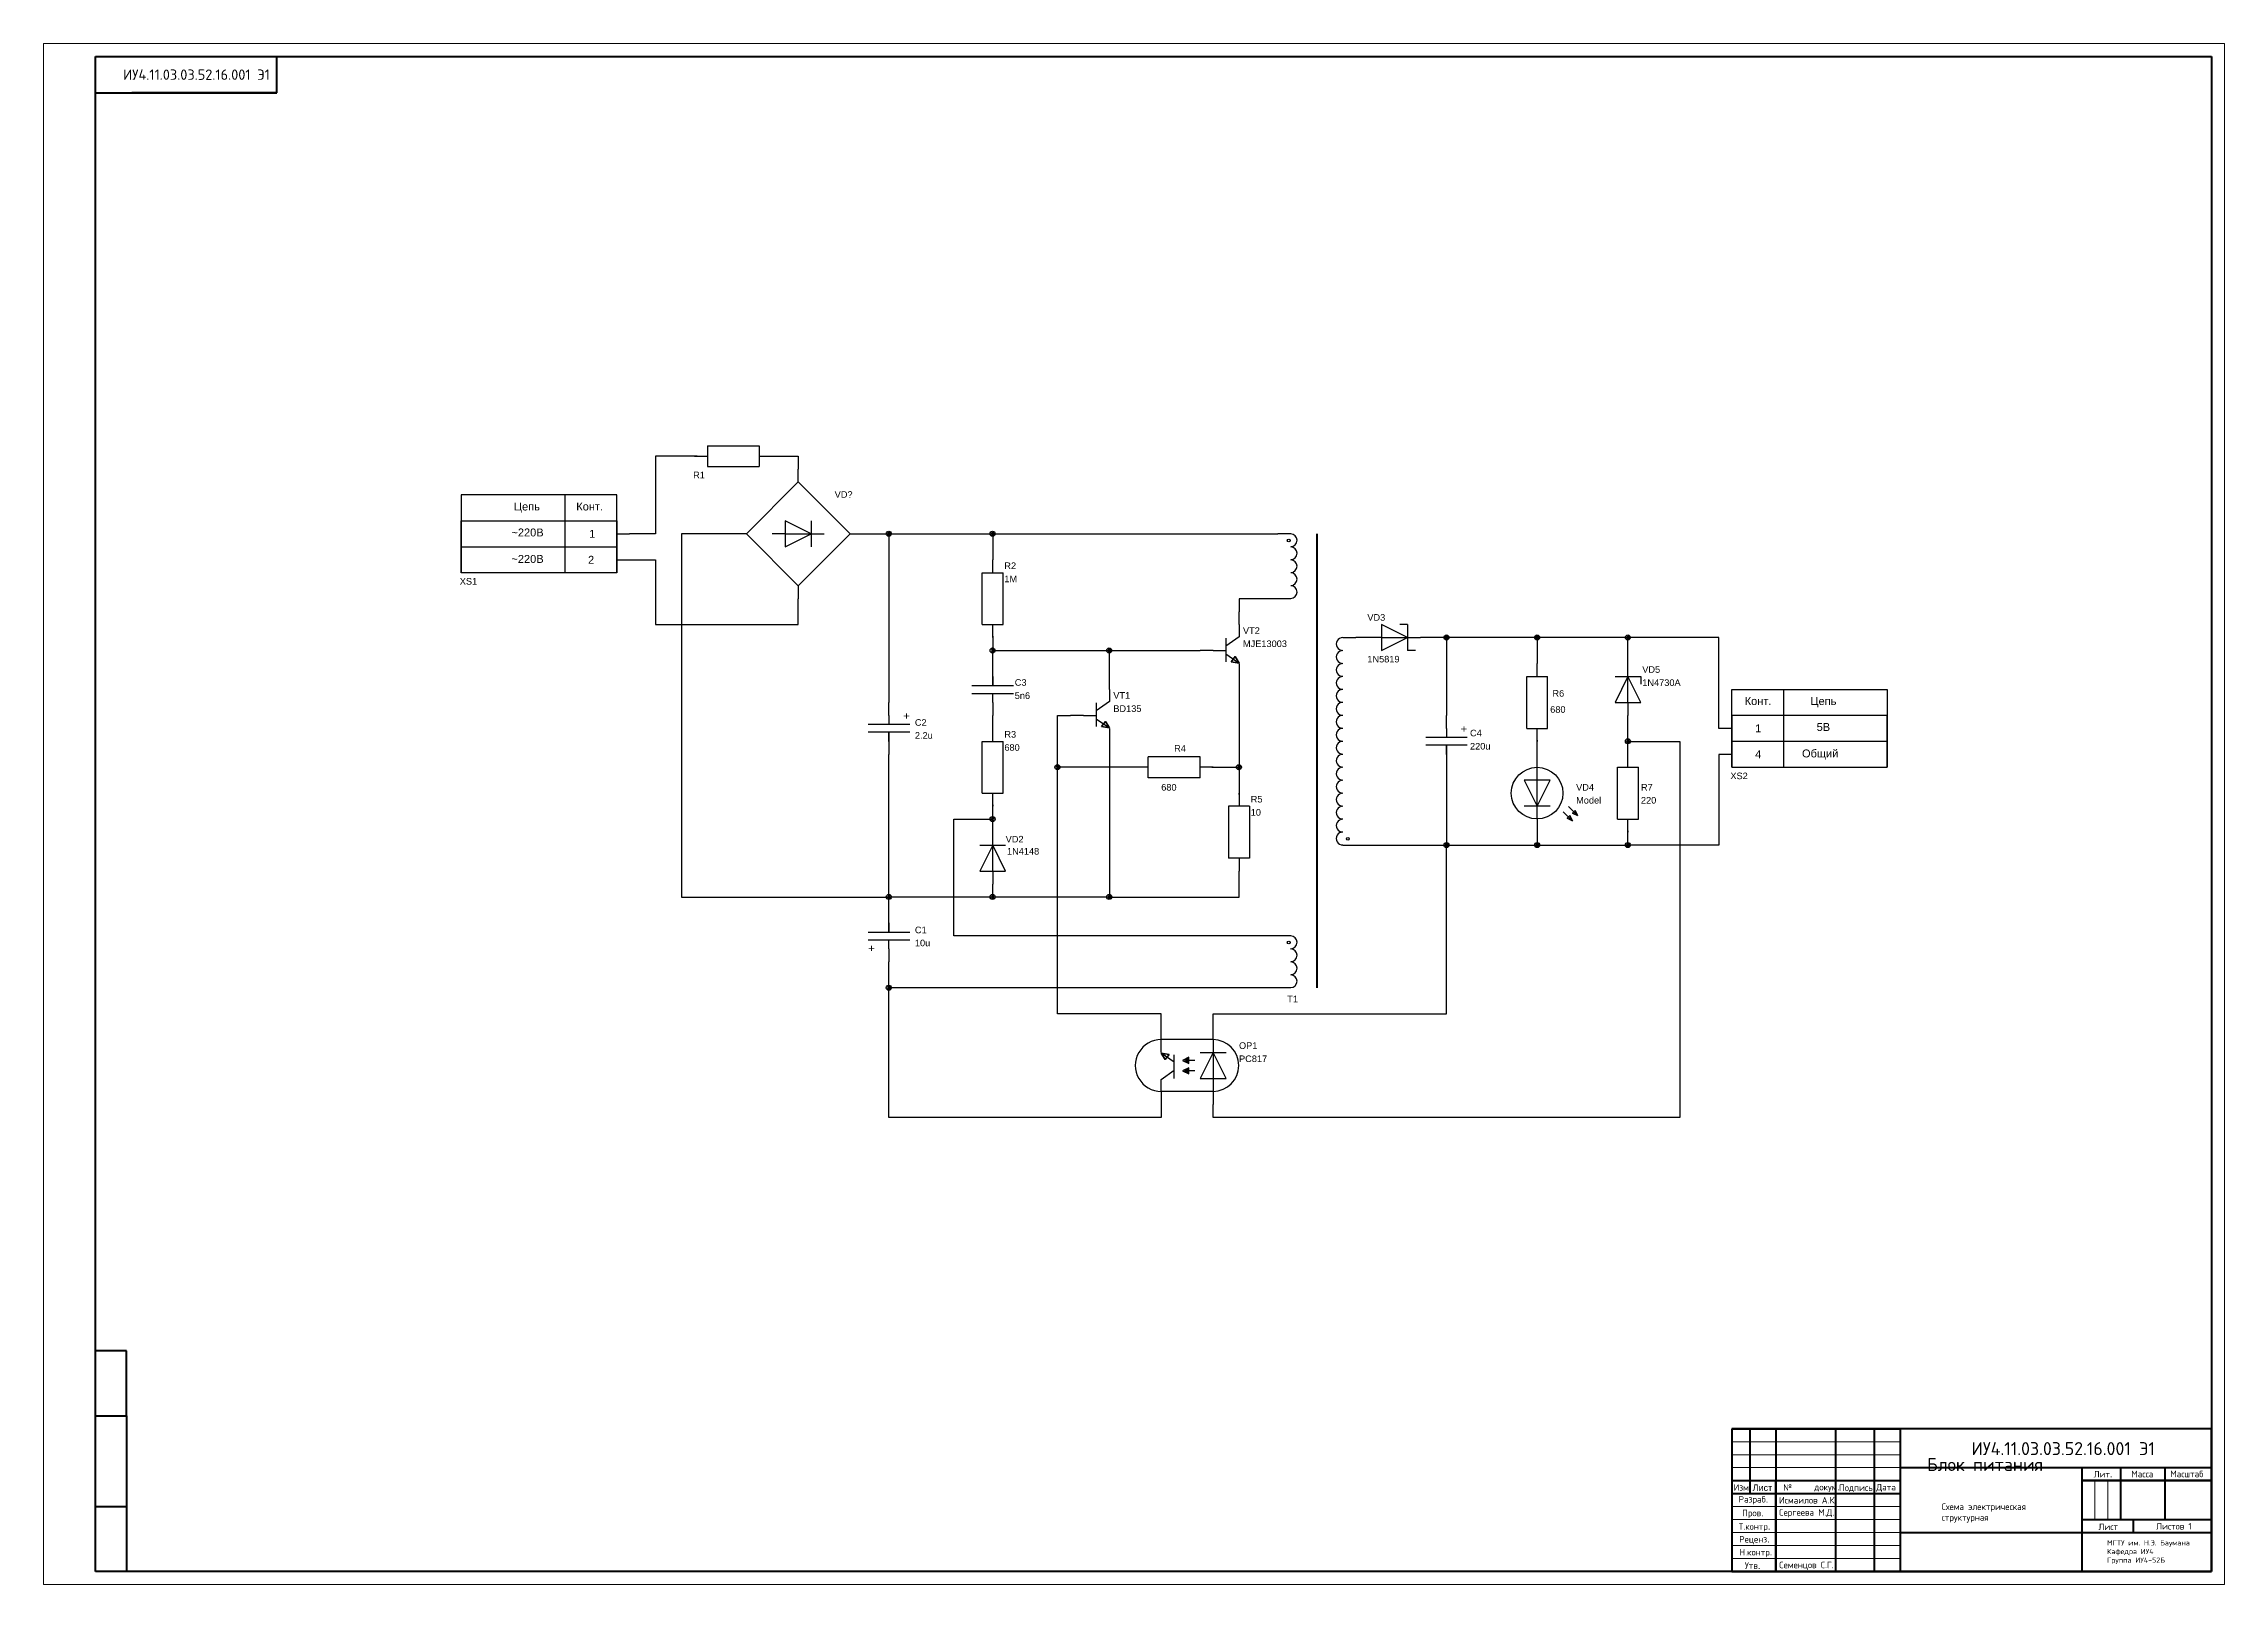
# Model space of a CAD drawing. Header units: millimetres. Extents: x 1854 to 5850, y 2155 to 2814.
# Drawn here: x 1854 to 2695, y 2220 to 2814 of the extents above; entities that cross this region are included whole.
import ezdxf

# ---------------------------------------------------------------- set-up
doc = ezdxf.new("R2010")
doc.units = ezdxf.units.MM
doc.layers.add('border', color=7, linetype='Continuous', lineweight=20)
doc.layers.add('Sheet', color=7, linetype='Continuous', lineweight=30)
doc.styles.get("Standard").update_dxf_attribs({"font": 'arial.ttf'})

msp = doc.modelspace()

# ---------------------------------------------------------------- texts
at = {"attachment_point": 1}
for s, width, gutter_width, heights, insert, char_height in [('\\pxt3;{\\fISOCPEUR|b0|i0|c204|p34;                              \\P              \\H1.25x;    \\H1.6x;ИУ\\fISOCPEUR|b0|i0|c0|p34;4.11.03.03.52.16.001 \\fISOCPEUR|b0|i0|c204|p34;Э\\fISOCPEUR|b0|i0|c0|p34;1}', 116.9335, 66.06, [12.03], (1858.49, 2807.37), 2), ('\\pxt3;{\\fISOCPEUR|b0|i0|c204|p34;                              \\P                  \\H2.5x;ИУ\\fISOCPEUR|b0|i0|c0|p34;4.11.03.03.52.16.001 \\fISOCPEUR|b0|i0|c204|p34;Э\\fISOCPEUR|b0|i0|c0|p34;1}', 116.9335, 66.06, [12.03], (2572.01, 2278.18), 2), ('{\\fISOCPEUR|b0|i0|c204|p34;\\H0.37842x;Блок питания} ', 60, 66.06, [0], (2580.35, 2268.71), 13.2128), ('{\\fISOCPEUR|b0|i0|c204|p34;Изм.}', 2.5, 12.5, [0], (2505.73, 2258.58), 2.5), ('Лист', 5.1962, 12.5, [0], (2513.07, 2258.52), 2.5), ('{\\fISOCPEUR|b0|i0|c204|p34;Подпись}', 5, 12.5, [0], (2546.39, 2258.52), 2.5), ('{\\fISOCPEUR|b0|i0|c204|p34;Пров}.', 7.5, 12.5, [0], (2509.04, 2248.77), 2.5), ('{\\fISOCPEUR|b0|i0|c204|p34;Схема электрическая \\Pструктурная }', 52.5, 66.06, [0], (2585.94, 2251.19), 2.5), ('{\\fISOCPEUR|b0|i0|c204|p34;Реценз}.', 2.5, 12.5, [0], (2507.92, 2238.64), 2.5), ('{\\fISOCPEUR|b0|i0|c204|p34;Лист}', 2.5, 12.5, [0], (2646.46, 2243.45), 2.5), ('{\\fISOCPEUR|b0|i0|c204|p34;МГТУ им\\fISOCPEUR|b0|i0|c0|p34;. \\fISOCPEUR|b0|i0|c204|p34;Н\\fISOCPEUR|b0|i0|c0|p34;.\\fISOCPEUR|b0|i0|c204|p34;Э\\fISOCPEUR|b0|i0|c0|p34;. \\fISOCPEUR|b0|i0|c204|p34;Баумана\\PКафедра ИУ\\fISOCPEUR|b0|i0|c0|p34;4\\P\\fISOCPEUR|b0|i0|c204|p34;Группа ИУ\\fISOCPEUR|b0|i0|c0|p34;4-52\\fISOCPEUR|b0|i0|c204|p34;Б}', 32.5, 66.06, [0], (2649.74, 2237.01), 2)]:
    msp.add_mtext_dynamic_manual_height_columns(s, width=width, gutter_width=gutter_width, heights=heights, dxfattribs=dict(at, insert=insert, char_height=char_height))
at = {"char_height": 2.5, "attachment_point": 1}
for s, insert in [('{\\fISOCPEUR|b0|i0|c204|p34;Лит}.', (2644.6, 2263.71)), ('{\\fISOCPEUR|b0|i0|c204|p34;Разраб}.', (2507.68, 2254.05)), ('{\\fISOCPEUR|b0|i0|c0|p34;№}', (2524.89, 2258.6)), ('\\pxi-3,l5,t5;{\\fISOCPEUR|b0|i0|c204|p34;докум}.', (2531.83, 2258.74)), ('{\\fISOCPEUR|b0|i0|c204|p34;Дата}', (2560.77, 2258.7)), ('{\\fISOCPEUR|b0|i0|c204|p34;Сергеева М\\fISOCPEUR|b0|i0|c0|p34;.\\fISOCPEUR|b0|i0|c204|p34;Д\\fISOCPEUR|b0|i0|c0|p34;.}', (2523.29, 2248.98)), ('{\\fISOCPEUR|b0|i0|c204|p34;Исмаилов А\\fISOCPEUR|b0|i0|c0|p34;.\\fISOCPEUR|b0|i0|c204|p34;К.}', (2523.25, 2253.67)), ('{\\fISOCPEUR|b0|i0|c204|p34;Т\\fISOCPEUR|b0|i0|c0|p34;.\\fISOCPEUR|b0|i0|c204|p34;контр}.', (2507.7, 2243.57)), ('{\\fISOCPEUR|b0|i0|c204|p34;Листов 1 }', (2668.69, 2243.64)), ('{\\fISOCPEUR|b0|i0|c204|p34;Н.контр}.', (2508, 2233.64)), ('{\\fISOCPEUR|b0|i0|c204|p34;Семенцов С\\fISOCPEUR|b0|i0|c0|p34;.\\fISOCPEUR|b0|i0|c204|p34;Г\\fISOCPEUR|b0|i0|c0|p34;.}', (2523.33, 2228.73)), ('{\\fISOCPEUR|b0|i0|c204|p34;Утв}.', (2510.08, 2228.48))]:
    msp.add_mtext(s, dxfattribs=dict(at, insert=insert))
for s, insert, width in [('{\\fISOCPEUR|b0|i0|c204|p34;Масса}', (2659.11, 2263.79), 8.8067), ('{\\fISOCPEUR|b0|i0|c204|p34;Масштаб}', (2674.13, 2263.81), 13.1205)]:
    msp.add_mtext(s, dxfattribs=dict(at, insert=insert, width=width))
at = {"layer": 'Sheet'}
for s, height, p in [('R1', 2.54, (2104.49, 2646.43)), ('VD?', 2.54, (2159.06, 2638.91)), ('Цепь', 3.048, (2035.34, 2634.02)), ('Конт.', 3.048, (2059.41, 2634.02)), ('~220B', 3.048, (2034.4, 2624.02)), ('1', 3.05, (2064.38, 2623.48)), ('~220B', 3.048, (2034.4, 2613.82)), ('2', 3.05, (2063.95, 2613.48)), ('XS1', 2.54, (2014.49, 2605.43)), ('1M', 2.54, (2224.51, 2606.36)), ('R2', 2.54, (2224.51, 2611.44)), ('VD3', 2.54, (2364.49, 2591.52)), ('VT2', 2.54, (2316.52, 2586.44)), ('MJE13003', 2.54, (2316.52, 2581.36)), ('1N5819', 2.54, (2364.49, 2575.43)), ('VD5', 2.54, (2470.51, 2571.44)), ('C3', 2.54, (2228.51, 2566.44)), ('1N4730A', 2.54, (2470.51, 2566.36)), ('5n6', 2.54, (2228.51, 2561.36)), ('VT1', 2.54, (2266.52, 2561.44)), ('BD135', 2.54, (2266.52, 2556.36)), ('680', 2.54, (2435, 2556.02)), ('R6', 2.54, (2435.86, 2562.24)), ('Конт.', 3.048, (2510, 2559.02)), ('Цепь', 3.048, (2535.35, 2559.02)), ('C2', 2.54, (2190, 2551.02)), ('2.2u', 2.54, (2190, 2546.02)), ('R3', 2.54, (2224.51, 2546.44)), ('C4', 2.54, (2404.08, 2546.94)), ('1', 3.05, (2514.02, 2548.48)), ('5B', 3.048, (2537.76, 2549.02)), ('680', 2.54, (2224.51, 2541.36)), ('R4', 2.54, (2290, 2541.02)), ('220u', 2.54, (2404.08, 2541.86)), ('4', 3.05, (2514.02, 2538.48)), ('Общий', 3.048, (2532.11, 2538.82)), ('XS2', 2.54, (2504.49, 2530.43)), ('680', 2.54, (2285, 2526.02)), ('R5', 2.54, (2319.51, 2521.44)), ('VD4', 2.54, (2445, 2526.02)), ('Model', 2.54, (2445, 2521.02)), ('220', 2.54, (2470, 2521.02)), ('R7', 2.54, (2470, 2526.02)), ('10', 2.54, (2319.51, 2516.36)), ('VD2', 2.54, (2225, 2506.02)), ('1N4148', 2.54, (2225.51, 2501.36)), ('C1', 2.54, (2190, 2471.02)), ('10u', 2.54, (2190, 2466.02)), ('T1', 2.54, (2333.6, 2444.41)), ('OP1', 2.54, (2315, 2426.44)), ('PC817', 2.54, (2315, 2421.36))]:
    msp.add_text(s, height=height, dxfattribs=at).set_placement(p)
for rotation, p in [(270, (2185.27, 2556)), (270, (2400.27, 2551)), (90, (2174.73, 2464))]:
    msp.add_text('+', height=3.05, rotation=rotation, dxfattribs=at).set_placement(p)

# ---------------------------------------------------------------- linework, layer by layer
for p, q in [((1874, 2809), (1874, 2739)), ((1874, 2809), (1944, 2809)), ((1874, 2809), (1944, 2809)), ((1874, 2809), (1874, 2795)), ((2690, 2225), (2690, 2410)), ((1874, 2273), (1874, 2298)), ((1874, 2298), (1874, 2286)), ((1874, 2250), (1874, 2285)), ((1874, 2285), (1874, 2273)), ((1874, 2250), (1874, 2285)), ((2505, 2280), (2512, 2280)), ((2505, 2280), (2512, 2280)), ((1874, 2238), (1874, 2273)), ((2505, 2275), (2505, 2275)), ((1874, 2225), (1874, 2250)), ((1874, 2250), (1874, 2245)), ((1874, 2225), (1874, 2250)), ((1874, 2250), (1874, 2238)), ((1874, 2225), (1874, 2250)), ((1874, 2250), (1874, 2237)), ((1874, 2225), (1874, 2250)), ((1874, 2225), (1879, 2225)), ((1874, 2225), (1879, 2225)), ((1874, 2225), (1879, 2225)), ((1874, 2225), (1879, 2225)), ((1879, 2225), (1886, 2225))]:
    msp.add_line(p, q)
at = {"lineweight": 40}
msp.add_line((1874, 2795), (1944, 2795), dxfattribs=at)
at = {"layer": 'border'}
for p, q in [((1854, 2814), (2695, 2814)), ((1854, 2814), (1854, 2220)), ((2695, 2814), (2695, 2220)), ((2695, 2220), (1854, 2220))]:
    msp.add_line(p, q, dxfattribs=at)
at = {"layer": 'border', "lineweight": 40}
for p, q in [((1874, 2225), (1874, 2809)), ((1874, 2809), (2690, 2809)), ((1944, 2795), (1944, 2809)), ((2690, 2809), (2690, 2225)), ((1944, 2795), (1887.98, 2795)), ((1886, 2310), (1874, 2310)), ((1886, 2285), (1886, 2310)), ((1874, 2285), (1886, 2285)), ((1886, 2285), (1886, 2225)), ((2690, 2280), (2505, 2280)), ((2505, 2280), (2505, 2225)), ((2505, 2280), (2570, 2280)), ((2505, 2280), (2512, 2280)), ((2512, 2280), (2512, 2255)), ((2545, 2280), (2522, 2280)), ((2522, 2280), (2522, 2225)), ((2560, 2280), (2545, 2280)), ((2545, 2280), (2545, 2225)), ((2570, 2280), (2560, 2280)), ((2560, 2280), (2560, 2225)), ((2570, 2280), (2570, 2265)), ((2655, 2280), (2640, 2280)), ((2655, 2280), (2655, 2280)), ((2690, 2280), (2672, 2280)), ((2690, 2225), (2690, 2280)), ((2570, 2265), (2570, 2225)), ((2570, 2265), (2690, 2265)), ((2570, 2265), (2690, 2265)), ((2640, 2265), (2640, 2225)), ((2655, 2265), (2655, 2245)), ((2672, 2265), (2672, 2245)), ((2690, 2265), (2690, 2260)), ((2690, 2265), (2690, 2260)), ((2505, 2260), (2570, 2260)), ((2505, 2260), (2570, 2260)), ((2505, 2255), (2570, 2255)), ((2522, 2225), (2522, 2260)), ((2690, 2260), (2640, 2260)), ((2640, 2260), (2690, 2260)), ((2640, 2260), (2690, 2260)), ((1874, 2250), (1886, 2250)), ((2570, 2240), (2690, 2240)), ((2640, 2245), (2690, 2245)), ((2650, 2245), (2650, 2245)), ((2660, 2240), (2660, 2245)), ((2690, 2225), (1874, 2225)), ((2505, 2225), (2522, 2225)), ((2505, 2225), (2690, 2225)), ((2690, 2225), (2690, 2225))]:
    msp.add_line(p, q, dxfattribs=at)
at = {"layer": 'border', "lineweight": 18}
for p, q in [((2505, 2275), (2570, 2275)), ((2505, 2270), (2570, 2270)), ((2505, 2270), (2570, 2270)), ((2505, 2265), (2570, 2265)), ((2505, 2265), (2568.54, 2265))]:
    msp.add_line(p, q, dxfattribs=at)
at = {"layer": 'border', "lineweight": 20}
for p, q in [((2505, 2255), (2570, 2255)), ((2645, 2260), (2645, 2245)), ((2645, 2245), (2645, 2260)), ((2645, 2260), (2645, 2245)), ((2645, 2245), (2645, 2260)), ((2645, 2260), (2645, 2245)), ((2650, 2260), (2650, 2245)), ((2505, 2250), (2570, 2250)), ((2505, 2250), (2570, 2250)), ((2505, 2245), (2570, 2245)), ((2505, 2245), (2570, 2245)), ((2505, 2240), (2570, 2240)), ((2505, 2240), (2570, 2240)), ((2640, 2240), (2690, 2240)), ((2640, 2240), (2690, 2240)), ((2505, 2235), (2570, 2235)), ((2505, 2235), (2570, 2235)), ((2505, 2230), (2570, 2230)), ((2505, 2230), (2522, 2230)), ((2545, 2230), (2570, 2230))]:
    msp.add_line(p, q, dxfattribs=at)
at = {"layer": 'Sheet'}
for p, q in [((2110, 2659), (2110, 2651)), ((2110, 2659), (2130, 2659)), ((2130, 2659), (2130, 2651)), ((2105, 2655), (2090, 2655)), ((2090, 2655), (2090, 2625)), ((2105, 2655), (2110, 2655)), ((2106, 2655), (2105, 2655)), ((2110, 2651), (2130, 2651)), ((2130, 2655), (2135, 2655)), ((2134, 2655), (2135, 2655)), ((2135, 2655), (2145, 2655)), ((2145, 2655), (2145, 2650)), ((2145, 2645), (2145, 2650)), ((2145, 2649), (2145, 2650)), ((2125, 2625), (2145, 2645)), ((2145, 2645), (2165, 2625)), ((2075, 2640), (2015, 2640)), ((2015, 2640), (2015, 2610)), ((2055, 2640), (2055, 2610)), ((2075, 2610), (2075, 2640)), ((2015, 2610), (2015, 2630)), ((2015, 2630), (2075, 2630)), ((2075, 2630), (2075, 2615)), ((2075, 2625), (2080, 2625)), ((2090, 2625), (2080, 2625)), ((2080, 2625), (2080, 2625)), ((2120, 2625), (2100, 2625)), ((2100, 2625), (2100, 2485)), ((2125, 2625), (2120, 2625)), ((2121, 2625), (2120, 2625)), ((2145, 2605), (2125, 2625)), ((2140, 2625), (2135, 2625)), ((2140, 2630), (2140, 2620)), ((2150, 2625), (2140, 2630)), ((2140, 2625), (2150, 2625)), ((2140, 2620), (2150, 2625)), ((2165, 2625), (2145, 2605)), ((2150, 2630), (2150, 2620)), ((2150, 2630), (2150, 2630)), ((2150, 2625), (2155, 2625)), ((2165, 2625), (2170, 2625)), ((2169, 2625), (2170, 2625)), ((2170, 2625), (2180, 2625)), ((2180, 2625), (2180, 2560)), ((2180, 2625), (2220, 2625)), ((2220, 2625), (2220, 2615)), ((2220, 2625), (2330, 2625)), ((2335, 2625), (2330, 2625)), ((2015, 2610), (2015, 2620)), ((2015, 2620), (2075, 2620)), ((2075, 2620), (2075, 2610)), ((2075, 2610), (2015, 2610)), ((2075, 2610), (2020, 2610)), ((2075, 2615), (2080, 2615)), ((2080, 2615), (2090, 2615)), ((2090, 2615), (2090, 2590)), ((2216, 2610), (2224, 2610)), ((2216, 2590), (2216, 2610)), ((2220, 2610), (2220, 2615)), ((2220, 2614.49), (2220, 2615)), ((2224, 2590), (2224, 2610)), ((2145, 2605), (2145, 2600)), ((2145, 2601), (2145, 2600)), ((2145, 2590), (2145, 2600)), ((2330, 2600), (2315, 2600)), ((2315, 2600), (2315, 2595)), ((2335, 2600), (2330, 2600)), ((2315, 2590), (2315, 2595)), ((2090, 2590), (2145, 2590)), ((2216, 2590), (2224, 2590)), ((2220, 2585), (2220, 2590)), ((2220, 2585.51), (2220, 2585)), ((2220, 2585), (2220, 2580)), ((2315, 2585.32), (2309.92, 2581.76)), ((2309.92, 2584.81), (2309.92, 2575.67)), ((2315, 2590), (2315, 2585.32)), ((2355, 2585), (2360, 2585)), ((2365, 2585), (2360, 2585)), ((2370, 2585), (2365, 2585)), ((2365.51, 2585), (2365, 2585)), ((2370, 2590), (2370, 2580)), ((2380, 2585), (2370, 2590)), ((2370, 2585), (2380, 2585)), ((2370, 2580), (2380, 2585)), ((2380, 2590), (2377, 2590)), ((2380, 2590), (2380, 2580)), ((2380, 2590), (2380, 2590)), ((2380, 2585), (2385, 2585)), ((2384.49, 2585), (2385, 2585)), ((2395, 2585), (2385, 2585)), ((2395, 2585), (2395, 2555)), ((2430, 2585), (2395, 2585)), ((2430, 2585), (2430, 2575)), ((2465, 2585), (2430, 2585)), ((2500, 2585), (2465, 2585)), ((2465, 2575), (2465, 2585)), ((2500, 2550), (2500, 2585)), ((2220, 2575), (2220, 2580)), ((2220, 2580), (2265, 2580)), ((2220, 2570), (2220, 2575)), ((2265, 2570), (2265, 2580)), ((2265, 2580), (2300, 2580)), ((2305, 2580), (2300, 2580)), ((2305, 2580), (2309.92, 2580)), ((2309.92, 2578.72), (2315, 2575.16)), ((2311.95, 2575.67), (2313.48, 2577.7)), ((2313.48, 2577.7), (2311.95, 2575.67)), ((2315, 2575.16), (2311.95, 2575.67)), ((2311.95, 2575.67), (2315, 2575.16)), ((2313.48, 2577.7), (2315, 2575.16)), ((2315, 2575.16), (2313.48, 2577.7)), ((2315, 2575.16), (2315, 2575.16)), ((2315, 2575.16), (2315, 2575.16)), ((2315, 2575), (2315, 2570)), ((2383, 2580), (2380, 2580)), ((2430, 2570), (2430, 2575)), ((2430, 2574.49), (2430, 2575)), ((2465, 2570), (2465, 2575)), ((2465, 2572.5), (2465, 2575)), ((2212, 2566.5), (2228, 2566.5)), ((2220, 2570), (2220, 2566.5)), ((2220, 2566.5), (2220, 2570)), ((2265, 2565), (2265, 2570)), ((2315, 2570), (2315, 2565)), ((2426, 2570), (2434, 2570)), ((2426, 2550), (2426, 2570)), ((2434, 2550), (2434, 2570)), ((2460, 2570), (2470, 2570)), ((2460, 2570), (2460, 2570)), ((2465, 2570), (2460, 2560)), ((2465, 2560), (2465, 2570)), ((2470, 2560), (2465, 2570)), ((2470, 2570), (2470, 2567)), ((2180, 2555), (2180, 2560)), ((2212, 2563.5), (2228, 2563.5)), ((2220, 2560), (2220, 2563.5)), ((2220, 2560), (2220, 2555)), ((2265, 2560.32), (2259.92, 2556.76)), ((2259.92, 2559.81), (2259.92, 2550.67)), ((2265, 2565), (2265, 2560.32)), ((2315, 2565), (2315, 2535)), ((2460, 2560), (2470, 2560)), ((2465, 2560), (2465, 2555)), ((2465, 2557.5), (2465, 2555)), ((2505, 2535), (2505, 2565)), ((2505, 2565), (2565, 2565)), ((2525, 2565), (2525, 2535)), ((2565, 2565), (2565, 2535)), ((2188, 2551.5), (2172, 2551.5)), ((2188, 2548.5), (2172, 2548.5)), ((2180, 2555), (2180, 2551.5)), ((2180, 2545), (2180, 2548.5)), ((2180, 2548.5), (2180, 2545)), ((2220, 2550), (2220, 2555)), ((2220, 2545), (2220, 2550)), ((2220, 2549.49), (2220, 2550)), ((2245, 2535), (2245, 2555)), ((2245, 2555), (2250, 2555)), ((2255, 2555), (2250, 2555)), ((2255, 2555), (2259.92, 2555)), ((2259.92, 2553.72), (2265, 2550.16)), ((2261.95, 2550.67), (2263.48, 2552.7)), ((2263.48, 2552.7), (2261.95, 2550.67)), ((2265, 2550.16), (2261.95, 2550.67)), ((2261.95, 2550.67), (2265, 2550.16)), ((2263.48, 2552.7), (2265, 2550.16)), ((2265, 2550.16), (2263.48, 2552.7)), ((2265, 2550.16), (2265, 2550.16)), ((2265, 2550.16), (2265, 2550.16)), ((2265, 2550), (2265, 2545)), ((2395, 2550), (2395, 2555)), ((2395, 2550), (2395, 2546.5)), ((2426, 2550), (2434, 2550)), ((2430, 2545), (2430, 2550)), ((2465, 2545), (2465, 2555)), ((2505, 2550), (2500, 2550)), ((2565, 2555), (2505, 2555)), ((2505, 2555), (2505, 2540)), ((2565, 2535), (2565, 2555)), ((2180, 2545), (2180, 2540)), ((2180, 2485), (2180, 2540)), ((2216, 2545), (2224, 2545)), ((2216, 2525), (2216, 2545)), ((2224, 2525), (2224, 2545)), ((2265, 2545), (2265, 2540)), ((2265, 2540), (2265, 2485)), ((2403, 2546.5), (2387, 2546.5)), ((2403, 2543.5), (2387, 2543.5)), ((2395, 2540), (2395, 2543.5)), ((2395, 2543.5), (2395, 2540)), ((2395, 2540), (2395, 2535)), ((2430, 2545.51), (2430, 2545)), ((2430, 2539.22), (2430, 2545)), ((2430, 2545), (2430, 2545)), ((2465, 2540), (2465, 2545)), ((2465, 2545), (2485, 2545)), ((2465, 2535), (2465, 2540)), ((2465, 2539.49), (2465, 2540)), ((2485, 2545), (2485, 2400)), ((2505, 2540), (2500, 2540)), ((2500, 2540), (2500, 2505)), ((2565, 2545), (2505, 2545)), ((2505, 2545), (2505, 2535)), ((2565, 2535), (2565, 2545)), ((2275, 2535), (2245, 2535)), ((2245, 2440), (2245, 2535)), ((2280, 2535), (2275, 2535)), ((2275.51, 2535), (2275, 2535)), ((2280, 2531), (2280, 2539)), ((2300, 2539), (2280, 2539)), ((2300, 2531), (2300, 2539)), ((2305, 2535), (2300, 2535)), ((2304.49, 2535), (2305, 2535)), ((2305, 2535), (2315, 2535)), ((2315, 2535), (2315, 2525)), ((2395, 2535), (2395, 2505)), ((2430, 2534.65), (2430, 2539.22)), ((2430, 2515), (2430, 2535)), ((2461, 2535), (2469, 2535)), ((2461, 2515), (2461, 2535)), ((2469, 2515), (2469, 2535)), ((2505, 2535), (2560, 2535)), ((2505, 2535), (2565, 2535)), ((2216, 2525), (2224, 2525)), ((2220, 2520), (2220, 2525)), ((2300, 2531), (2280, 2531)), ((2315, 2525), (2315, 2520)), ((2315, 2524.49), (2315, 2525)), ((2435, 2530), (2425, 2530)), ((2425, 2530), (2430, 2520)), ((2430, 2520), (2435, 2530)), ((2205, 2470), (2205, 2515)), ((2205, 2515), (2220, 2515)), ((2220, 2520.51), (2220, 2520)), ((2220, 2515), (2220, 2520)), ((2220, 2510), (2220, 2515)), ((2319, 2520), (2311, 2520)), ((2311, 2520), (2311, 2500)), ((2319, 2520), (2319, 2500)), ((2435, 2520), (2425, 2520)), ((2430, 2515.35), (2430, 2510.78)), ((2440, 2517.89), (2443.56, 2514.33)), ((2441.52, 2515.35), (2442.54, 2516.36)), ((2442.54, 2516.36), (2441.52, 2515.35)), ((2443.56, 2514.33), (2441.52, 2515.35)), ((2441.52, 2515.35), (2443.56, 2514.33)), ((2442.03, 2519.92), (2445.59, 2516.36)), ((2442.54, 2516.36), (2443.56, 2514.33)), ((2443.56, 2514.33), (2442.54, 2516.36)), ((2443.56, 2517.38), (2444.57, 2518.4)), ((2444.57, 2518.4), (2443.56, 2517.38)), ((2445.59, 2516.36), (2443.56, 2517.38)), ((2443.56, 2517.38), (2445.59, 2516.36)), ((2444.57, 2518.4), (2445.59, 2516.36)), ((2445.59, 2516.36), (2444.57, 2518.4)), ((2445.59, 2516.36), (2445.59, 2516.36)), ((2445.59, 2516.36), (2445.59, 2516.36)), ((2461, 2515), (2469, 2515)), ((2465, 2510), (2465, 2515)), ((2220, 2505), (2220, 2510)), ((2220, 2507.5), (2220, 2510)), ((2430, 2510.78), (2430, 2505)), ((2443.56, 2514.33), (2443.56, 2514.33)), ((2443.56, 2514.33), (2443.56, 2514.33)), ((2465, 2510.51), (2465, 2510)), ((2465, 2505), (2465, 2510)), ((2215, 2505), (2225, 2505)), ((2215, 2505), (2215, 2505)), ((2220, 2505), (2215, 2495)), ((2220, 2495), (2220, 2505)), ((2225, 2495), (2220, 2505)), ((2319, 2500), (2311, 2500)), ((2315, 2500), (2315, 2495)), ((2355, 2505), (2360, 2505)), ((2360, 2505), (2395, 2505)), ((2395, 2440), (2395, 2505)), ((2395, 2505), (2430, 2505)), ((2430, 2505), (2465, 2505)), ((2500, 2505), (2465, 2505)), ((2215, 2495), (2225, 2495)), ((2220, 2495), (2220, 2490)), ((2220, 2492.5), (2220, 2490)), ((2220, 2485), (2220, 2490)), ((2315, 2495.51), (2315, 2495)), ((2315, 2485), (2315, 2495)), ((2100, 2485), (2180, 2485)), ((2180, 2480), (2180, 2485)), ((2220, 2485), (2180, 2485)), ((2265, 2485), (2220, 2485)), ((2265, 2485), (2315, 2485)), ((2180, 2475), (2180, 2480)), ((2180, 2475), (2180, 2471.5)), ((2180, 2471.5), (2180, 2475)), ((2172, 2471.5), (2188, 2471.5)), ((2172, 2468.5), (2188, 2468.5)), ((2180, 2465), (2180, 2468.5)), ((2180, 2465), (2180, 2460)), ((2330, 2470), (2205, 2470)), ((2335, 2470), (2330, 2470)), ((2180, 2450), (2180, 2460)), ((2330, 2450), (2180, 2450)), ((2180, 2400), (2180, 2450)), ((2335, 2450), (2330, 2450)), ((2285, 2440), (2245, 2440)), ((2285, 2435), (2285, 2440)), ((2305, 2435), (2305, 2440)), ((2305, 2440), (2395, 2440)), ((2285, 2430), (2285, 2435)), ((2305, 2430), (2305, 2435)), ((2285, 2425), (2285, 2430)), ((2305, 2430), (2285, 2430)), ((2290, 2421.28), (2285, 2424.84)), ((2286.52, 2422.3), (2285, 2424.84)), ((2285, 2424.84), (2288.05, 2424.33)), ((2285, 2424.84), (2286.52, 2422.3)), ((2288.05, 2424.33), (2285, 2424.84)), ((2285, 2424.84), (2285, 2424.84)), ((2288.05, 2424.33), (2286.52, 2422.3)), ((2286.52, 2422.3), (2288.05, 2424.33)), ((2288.05, 2424.33), (2288.05, 2424.33)), ((2290, 2415), (2290, 2424.14)), ((2295.6, 2423.2), (2293.2, 2422)), ((2295.33, 2422.62), (2293.98, 2421.97)), ((2295.36, 2421.21), (2295.33, 2422.62)), ((2295.6, 2422), (2295.6, 2423.2)), ((2300, 2425), (2310, 2425)), ((2305, 2425), (2300, 2415)), ((2305, 2430), (2305, 2410)), ((2310, 2415), (2305, 2425)), ((2285, 2414.68), (2290, 2418.24)), ((2285, 2410), (2285, 2414.68)), ((2293.2, 2422), (2295.6, 2420.8)), ((2295.6, 2419.2), (2293.2, 2418)), ((2293.2, 2418), (2295.6, 2416.8)), ((2295.36, 2418.8), (2293.95, 2418.02)), ((2293.95, 2418.02), (2295.18, 2417.25)), ((2293.98, 2421.97), (2295.2, 2421.33)), ((2295.18, 2418.43), (2294.51, 2417.97)), ((2294.51, 2417.97), (2294.92, 2417.6)), ((2295.06, 2421.99), (2294.61, 2421.91)), ((2294.92, 2417.6), (2294.93, 2418.02)), ((2295.2, 2421.33), (2295.06, 2421.99)), ((2295.18, 2417.25), (2295.18, 2418.43)), ((2295.34, 2417.2), (2295.36, 2418.8)), ((2298, 2422), (2295.6, 2422)), ((2295.6, 2420.8), (2295.6, 2422)), ((2295.6, 2418), (2295.6, 2419.2)), ((2298, 2418), (2295.6, 2418)), ((2295.6, 2416.8), (2295.6, 2418)), ((2300, 2415), (2310, 2415)), ((2285, 2410), (2285, 2405)), ((2305, 2410), (2285, 2410)), ((2305, 2410), (2305, 2405)), ((2285, 2400), (2180, 2400)), ((2285, 2405), (2285, 2400)), ((2305, 2400), (2305, 2405)), ((2485, 2400), (2305, 2400))]:
    msp.add_line(p, q, dxfattribs=at)
at = {"layer": 'Sheet', "lineweight": 50}
for p, q in [((2345, 2625), (2345, 2465)), ((2345, 2465), (2345, 2450))]:
    msp.add_line(p, q, dxfattribs=at)
at = {"layer": 'Sheet'}
for centre, radius in [((2179.96, 2625.04), 0.974), ((2179.96, 2625.04), 0.974), ((2179.96, 2625.04), 0.974), ((2179.96, 2625.04), 0.974), ((2356.96, 2507.44), 0.558), ((2394.96, 2505.04), 0.974), ((2394.96, 2505.04), 0.974), ((2394.96, 2505.04), 0.974), ((2394.96, 2505.04), 0.974), ((2394.96, 2505.04), 0.974), ((2394.96, 2505.04), 0.974), ((2394.96, 2505.04), 0.974), ((2394.96, 2505.04), 0.974), ((2219.96, 2485.04), 0.974), ((2219.96, 2485.04), 0.974), ((2219.96, 2485.04), 0.974), ((2219.96, 2485.04), 0.974), ((2179.96, 2450.04), 0.974), ((2179.96, 2450.04), 0.974), ((2179.96, 2450.04), 0.974), ((2179.96, 2450.04), 0.974)]:
    msp.add_circle(centre, radius, dxfattribs=at)
for centre, radius, start, end in [((2180, 2625), 0.508, 0, 180), ((2180, 2625), 0.508, 180, 0), ((2220, 2625), 0.508, 0, 180), ((2220, 2625), 0.508, 180, 0), ((2334.96, 2622.54), 2.46, 270.90501, 89.06372), ((2334.96, 2617.54), 2.46, 270.90523, 89.06396), ((2334.96, 2612.54), 2.46, 270.90545, 89.06419), ((2334.96, 2607.54), 2.46, 270.90567, 89.06443), ((2334.96, 2602.54), 2.46, 270.90495, 89.06366), ((2354.96, 2582.54), 2.46, 88.99848, 270.96784), ((2395, 2585), 0.508, 0, 180), ((2395, 2585), 0.508, 180, 0), ((2430, 2585), 0.508, 0, 180), ((2430, 2585), 0.508, 180, 0), ((2465, 2585), 0.508, 0, 180), ((2465, 2585), 0.508, 180, 0), ((2220, 2580), 0.508, 0, 180), ((2220, 2580), 0.508, 180, 0), ((2265, 2580), 0.508, 0, 180), ((2265, 2580), 0.508, 180, 0), ((2354.96, 2577.54), 2.46, 88.99873, 270.96808), ((2354.96, 2572.54), 2.46, 88.99899, 270.96831), ((2354.96, 2567.54), 2.46, 88.99924, 270.96855), ((2354.96, 2562.54), 2.46, 88.99949, 270.96879), ((2354.96, 2557.54), 2.46, 88.99867, 270.96802), ((2354.96, 2552.54), 2.46, 88.99785, 270.96725), ((2354.96, 2547.54), 2.46, 88.9981, 270.96749), ((2354.96, 2542.54), 2.46, 88.99836, 270.96773), ((2354.96, 2537.54), 2.46, 88.99862, 270.96797), ((2465, 2545), 0.508, 0, 180), ((2465, 2545), 0.508, 180, 0), ((2245, 2535), 0.508, 0, 180), ((2245, 2535), 0.508, 180, 0), ((2315, 2535), 0.508, 0, 180), ((2315, 2535), 0.508, 180, 0), ((2354.96, 2532.54), 2.46, 88.99886, 270.9682), ((2354.96, 2527.54), 2.46, 88.99912, 270.96844), ((2354.96, 2522.54), 2.46, 88.99938, 270.96868), ((2220, 2515), 0.508, 0, 180), ((2220, 2515), 0.508, 180, 0), ((2354.96, 2517.54), 2.46, 88.99855, 270.96791), ((2354.96, 2512.54), 2.46, 88.99773, 270.96714), ((2354.96, 2507.54), 2.46, 88.99799, 270.96738), ((2395, 2505), 0.508, 0, 180), ((2395, 2505), 0.508, 180, 0), ((2430, 2505), 0.508, 0, 180), ((2430, 2505), 0.508, 180, 0), ((2465, 2505), 0.508, 0, 180), ((2465, 2505), 0.508, 180, 0), ((2180, 2485), 0.508, 0, 180), ((2180, 2485), 0.508, 180, 0), ((2220, 2485), 0.508, 0, 180), ((2220, 2485), 0.508, 180, 0), ((2265, 2485), 0.508, 0, 180), ((2265, 2485), 0.508, 180, 0), ((2334.96, 2467.54), 2.46, 270.90436, 89.06303), ((2334.96, 2462.54), 2.46, 270.90459, 89.06327), ((2334.96, 2457.54), 2.46, 270.90481, 89.06351), ((2180, 2450), 0.508, 0, 180), ((2180, 2450), 0.508, 180, 0), ((2334.96, 2452.54), 2.46, 270.90503, 89.06374), ((2284.96, 2420.04), 9.96, 89.76332, 270.23462), ((2304.96, 2420.04), 9.96, 270.23543, 89.76251)]:
    msp.add_arc(centre, radius, start, end, dxfattribs=at)
for centre, major_axis, ratio in [((2219.96, 2625.04), (0.974, 0), 0.99999), ((2219.96, 2625.04), (0.974, 0), 0.99999), ((2219.96, 2625.04), (0.974, 0), 0.99999), ((2219.96, 2625.04), (0.974, 0), 0.99999), ((2334.16, 2622.44), (0, 0.558), 0.995268), ((2394.96, 2585.04), (0.974, 0), 0.99999), ((2394.96, 2585.04), (0.974, 0), 0.99999), ((2394.96, 2585.04), (0.974, 0), 0.99999), ((2394.96, 2585.04), (0.974, 0), 0.99999), ((2429.96, 2585.04), (0, 0.974), 0.99999), ((2429.96, 2585.04), (0, 0.974), 0.99999), ((2429.96, 2585.04), (0, 0.974), 0.99999), ((2429.96, 2585.04), (0, 0.974), 0.99999), ((2464.96, 2585.04), (0, 0.974), 0.99999), ((2464.96, 2585.04), (0, 0.974), 0.99999), ((2464.96, 2585.04), (0, 0.974), 0.99999), ((2464.96, 2585.04), (0, 0.974), 0.99999), ((2219.96, 2580.04), (0.974, 0), 0.999995), ((2219.96, 2580.04), (0.974, 0), 0.999995), ((2219.96, 2580.04), (0.974, 0), 0.999995), ((2219.96, 2580.04), (0.974, 0), 0.999995), ((2264.96, 2580.04), (0, 0.974), 0.999995), ((2264.96, 2580.04), (0, 0.974), 0.999995), ((2264.96, 2580.04), (0, 0.974), 0.999995), ((2264.96, 2580.04), (0, 0.974), 0.999995), ((2464.96, 2545.04), (0, 0.974), 0.99999), ((2464.96, 2545.04), (0, 0.974), 0.99999), ((2464.96, 2545.04), (0, 0.974), 0.99999), ((2464.96, 2545.04), (0, 0.974), 0.99999), ((2244.96, 2535.04), (0, 0.974), 0.99999), ((2244.96, 2535.04), (0, 0.974), 0.99999), ((2244.96, 2535.04), (0, 0.974), 0.99999), ((2244.96, 2535.04), (0, 0.974), 0.99999), ((2314.96, 2535.04), (0, 0.974), 0.99999), ((2314.96, 2535.04), (0, 0.974), 0.99999), ((2314.96, 2535.04), (0, 0.974), 0.99999), ((2314.96, 2535.04), (0, 0.974), 0.99999), ((2429.96, 2525.04), (9.96, 0), 0.999735), ((2219.96, 2515.04), (0.974, 0), 0.99999), ((2219.96, 2515.04), (0.974, 0), 0.99999), ((2219.96, 2515.04), (0.974, 0), 0.99999), ((2219.96, 2515.04), (0.974, 0), 0.99999), ((2429.96, 2505.04), (0, 0.974), 0.999979), ((2429.96, 2505.04), (0, 0.974), 0.999979), ((2429.96, 2505.04), (0, 0.974), 0.999979), ((2429.96, 2505.04), (0, 0.974), 0.999979), ((2464.96, 2505.04), (0, 0.974), 0.999979), ((2464.96, 2505.04), (0, 0.974), 0.999979), ((2464.96, 2505.04), (0, 0.974), 0.999979), ((2464.96, 2505.04), (0, 0.974), 0.999979), ((2464.96, 2505.04), (0, 0.974), 0.999979), ((2464.96, 2505.04), (0, 0.974), 0.999979), ((2179.96, 2485.04), (0, 0.974), 0.99999), ((2179.96, 2485.04), (0, 0.974), 0.99999), ((2179.96, 2485.04), (0, 0.974), 0.99999), ((2179.96, 2485.04), (0, 0.974), 0.99999), ((2179.96, 2485.04), (0, 0.974), 0.99999), ((2179.96, 2485.04), (0, 0.974), 0.99999), ((2179.96, 2485.04), (0, 0.974), 0.99999), ((2179.96, 2485.04), (0, 0.974), 0.99999), ((2264.96, 2485.04), (0, 0.974), 0.99999), ((2264.96, 2485.04), (0, 0.974), 0.99999), ((2264.96, 2485.04), (0, 0.974), 0.99999), ((2264.96, 2485.04), (0, 0.974), 0.99999), ((2334.16, 2467.44), (0, 0.558), 0.995286)]:
    msp.add_ellipse(centre, major_axis=major_axis, ratio=ratio, dxfattribs=at)

msp.set_redraw_order([(e.dxf.handle, doc.entitydb.next_handle()) for e in msp.query("TEXT MTEXT ATTDEF DIMENSION ARC_DIMENSION")])  # texts and dimensions are drawn at this point

doc.saveas('drawing.dxf')
